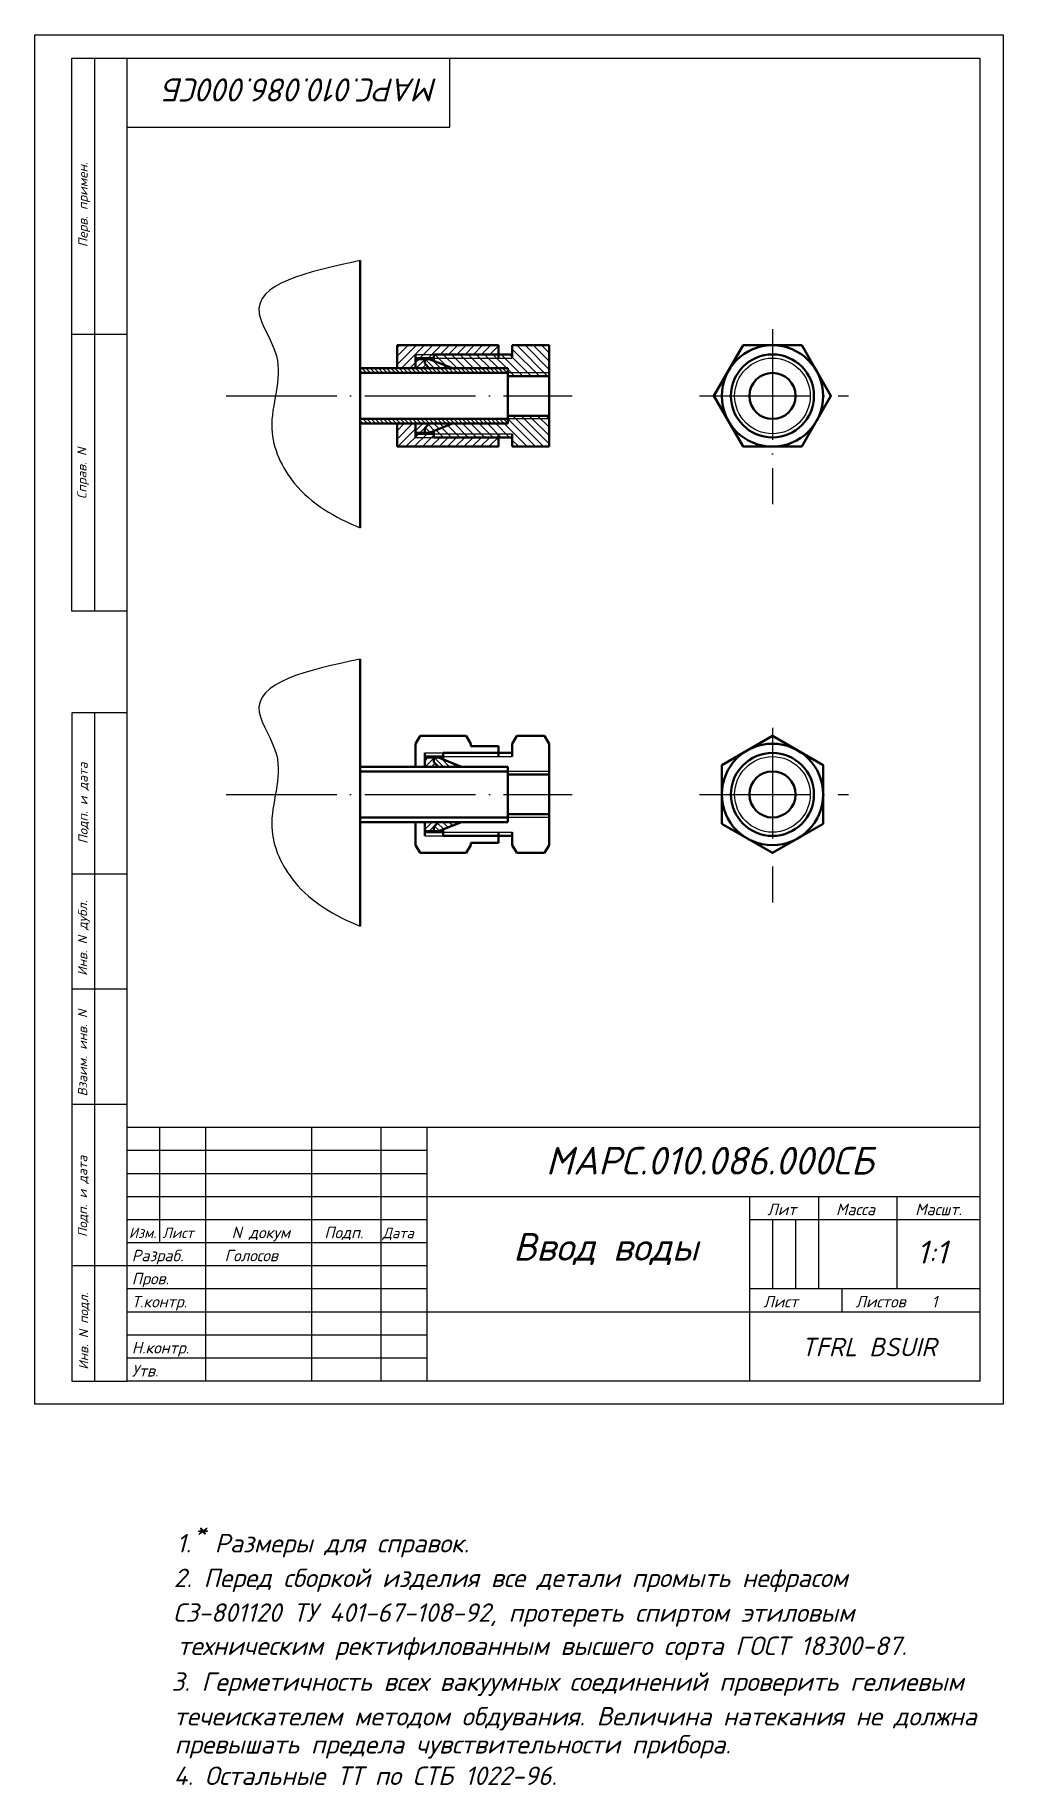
# Model space of a CAD drawing. Header units: millimetres. Extents: x -5427 to 3670, y -5891 to 948.
# Drawn here: x 1167.3 to 1377.3, y -4599.7 to -4220.1 of the extents above; entities that cross this region are included whole.
import ezdxf
from ezdxf.enums import TextEntityAlignment as Align

# ---------------------------------------------------------------- set-up
doc = ezdxf.new("R2010")
doc.units = ezdxf.units.MM
doc.header["$MEASUREMENT"] = 0
doc.linetypes.add('ACAD_ISO04W100', pattern=[30, 24, -3, 0, -3])
doc.layers.add('оси', color=1, linetype='ACAD_ISO04W100')
doc.layers.add('Толстые', color=7, linetype='Continuous', lineweight=50)
doc.layers.add('Тонкие', color=140, linetype='Continuous', lineweight=25)
doc.styles.get("Standard").update_dxf_attribs({"font": 'isocpeui.ttf'})
doc.styles.add('TXT', font='isocpeui.ttf')
doc.styles.add('Для рамки', font='simplex.shx', dxfattribs={"oblique": 15, "height": 4})

msp = doc.modelspace()

# ---------------------------------------------------------------- texts
at = {"layer": 'Тонкие'}
msp.add_text('МАРС.010.086.000СБ', height=5, rotation=180, dxfattribs=at).set_placement((1254.775, -4229.512))
at = {"layer": 'Тонкие', "linetype": 'Continuous', "style": 'Для рамки', "oblique": 15}
for s, p in [('Перв. примен.', (1178.705, -4266.125)), ('Справ. N', (1178.461, -4320.759)), ('Подп. и дата', (1178.721, -4395.539)), ('Инв. N дубл.', (1178.623, -4424.178)), ('Взаим. инв. N', (1178.623, -4450.34)), ('Подп. и дата', (1178.623, -4480.84)), ('Инв. N подл.', (1178.848, -4509.611))]:
    msp.add_text(s, height=2, rotation=90, dxfattribs=at).set_placement(p)
at = {"layer": 'Тонкие'}
for s, height, p in [('МАРС.010.086.000СБ', 6, (1278.139, -4467.281)), ('Изм.', 2.25, (1187.668, -4481.053)), ('Лист', 2.25, (1194.955, -4481.053)), ('Дата', 2.25, (1242.704, -4481.083)), ('1:1', 5, (1358.587, -4486.595)), ('Разраб.', 2.5, (1188.3, -4486.097)), ('Голосов', 2.5, (1208.429, -4486.097)), ('Пров.', 2.5, (1188.3, -4491.097)), ('Т.контр.', 2.5, (1188.3, -4496.097)), ('Лист', 2.5, (1325.3, -4496.097)), ('Листов', 2.5, (1345.3, -4496.097)), ('1', 2.5, (1361.814, -4496.097)), ('Н.контр.', 2.5, (1188.3, -4506.097)), ('TFRL BSUIR', 4, (1333.474, -4506.693)), ('Утв.', 2.5, (1188.3, -4511.097)), ('1.  Размеры для справок.', 4, (1197.998, -4549.245)), ('*', 4, (1201.963, -4546.214)), ('2. Перед сборкой изделия все детали промыть нефрасом', 4, (1197.416, -4556.762)), ('С3-801120 ТУ 401-67-108-92, протереть спиртом этиловым', 4, (1197.255, -4564.299)), ('техническим ректифилованным высшего сорта ГОСТ 18300-87.', 4, (1198.219, -4571.493)), ('3. Герметичность всех вакуумных соединений проверить гелиевым  ', 4, (1196.89, -4579.277)), ('течеискателем методом обдувания. Величина натекания не должна', 4, (1197.42, -4586.782)), ('превышать предела чувствительности прибора.', 4, (1197.603, -4592.863)), ('4. Остальные ТТ по СТБ 1022-96.', 4, (1197.381, -4599.695))]:
    msp.add_text(s, height=height, dxfattribs=at).set_placement(p)
for s, p in [('Лит', (1329.3, -4476.097)), ('Масса', (1345.3, -4476.097)), ('Масшт.', (1363.3, -4476.097)), ('N докум', (1216.3, -4481.097)), ('Подп.', (1234.3, -4481.097))]:
    msp.add_text(s, height=2.5, dxfattribs=at).set_placement(p, align=Align.CENTER)
at = {"layer": 'Тонкие', "style": 'TXT'}
msp.add_text('Ввод воды', height=6, dxfattribs=at).set_placement((1271.036, -4485.97))

# ---------------------------------------------------------------- hatches: boundary and pattern name
at = {"layer": 'Тонкие'}
h = msp.add_hatch(dxfattribs=at)
h.set_pattern_fill('ANSI31', color=256, scale=0.4, style=0)
h.set_pattern_definition([(45, (-81.63, -1247.4576), (-0.8980256, 0.8980256), [])])
h.paths.add_polyline_path([(1267.843, -4287.389), (1245.843, -4287.389), (1245.843, -4292.389), (1249.843, -4292.389), (1249.843, -4289.389), (1253.843, -4289.389), (1267.843, -4289.389)])
h.paths.add_polyline_path([(1253.843, -4289.389), (1249.843, -4289.389), (1249.843, -4290.189), (1253.843, -4290.189)], flags=16)
h.paths.add_polyline_path([(1253.843, -4306.589), (1249.843, -4306.589), (1249.843, -4307.389), (1253.843, -4307.389)], flags=17)
h.paths.add_polyline_path([(1249.843, -4304.389), (1245.843, -4304.389), (1245.843, -4309.389), (1267.843, -4309.389), (1267.843, -4307.389), (1253.843, -4307.389), (1249.843, -4307.389)])
h = msp.add_hatch(dxfattribs=at)
h.set_pattern_fill('ANSI31', color=256, scale=0.4, angle=90, style=0)
h.set_pattern_definition([(135, (-81.63, -1247.4576), (-0.8980256, -0.8980256), [])])
h.paths.add_polyline_path([(1278.843, -4287.389), (1270.843, -4287.389), (1270.843, -4290.189), (1253.843, -4290.189), (1253.843, -4290.789), (1257.843, -4292.389), (1269.843, -4292.389), (1269.843, -4293.389), (1278.843, -4293.389)])
h.paths.add_polyline_path([(1267.843, -4289.389), (1253.843, -4289.389), (1253.843, -4290.189), (1267.843, -4290.189)], flags=17)
h.paths.add_polyline_path([(1270.843, -4289.389), (1267.843, -4289.389), (1267.843, -4290.189), (1270.843, -4290.189)], flags=16)
h.paths.add_polyline_path([(1270.843, -4306.589), (1267.843, -4306.589), (1267.843, -4307.389), (1270.843, -4307.389)], flags=16)
h.paths.add_polyline_path([(1278.843, -4303.389), (1269.843, -4303.389), (1269.843, -4304.389), (1257.843, -4304.389), (1253.843, -4305.989), (1253.843, -4306.589), (1270.843, -4306.589), (1270.843, -4309.389), (1278.843, -4309.389)])
h.paths.add_polyline_path([(1267.843, -4306.589), (1253.843, -4306.589), (1253.843, -4307.389), (1267.843, -4307.389)], flags=17)
h.paths.add_polyline_path([(1278.843, -4302.689), (1269.843, -4302.689), (1269.843, -4303.389), (1278.843, -4303.389)])
h.paths.add_polyline_path([(1278.843, -4293.389), (1269.843, -4293.389), (1269.843, -4294.089), (1278.843, -4294.089)])
h = msp.add_hatch(dxfattribs=at)
h.set_pattern_fill('ANSI31', color=256, scale=0.2, angle=90, style=0)
h.set_pattern_definition([(135, (-81.62996, -1247.4576), (-0.44901281, -0.44901281), [])])
h.paths.add_polyline_path([(1269.843, -4292.389), (1237.843, -4292.389), (1237.843, -4293.389), (1269.843, -4293.389)])
h.paths.add_polyline_path([(1269.843, -4303.389), (1237.843, -4303.389), (1237.843, -4304.389), (1269.843, -4304.389)])
h = msp.add_hatch(dxfattribs=at)
h.set_pattern_fill('ANSI31', color=256, scale=0.3, style=0)
h.set_pattern_definition([(45, (-81.63, -1247.4576), (-0.6735192, 0.6735192), [])])
h.paths.add_polyline_path([(1249.843, -4290.389), (1249.843, -4292.389), (1252.843, -4292.389), (1251.843, -4291.389), (1251.843, -4290.389)])
h.paths.add_polyline_path([(1251.843, -4306.389), (1251.843, -4305.389), (1252.843, -4304.389), (1249.843, -4304.389), (1249.843, -4306.389)])
h = msp.add_hatch(dxfattribs=at)
h.set_pattern_fill('ANSI31', color=256, scale=0.3, angle=90, style=0)
h.set_pattern_definition([(135, (-81.63, -1247.4576), (-0.6735192, -0.6735192), [])])
h.paths.add_polyline_path([(1252.843, -4290.389), (1251.843, -4290.389), (1251.843, -4291.389), (1252.843, -4292.389), (1257.843, -4292.389)])
h.paths.add_polyline_path([(1252.843, -4304.389), (1251.843, -4305.389), (1251.843, -4306.389), (1252.843, -4306.389), (1257.843, -4304.389)])
h = msp.add_hatch(dxfattribs=at)
h.set_pattern_fill('ANSI31', color=256, scale=0.3, style=0)
h.set_pattern_definition([(45, (-79.63, -1333.8946), (-0.6735192, 0.6735192), [])])
h.paths.add_polyline_path([(1251.843, -4376.826), (1251.843, -4378.826), (1254.843, -4378.826), (1253.843, -4377.826), (1253.843, -4376.826)])
h.paths.add_polyline_path([(1253.843, -4392.826), (1253.843, -4391.826), (1254.843, -4390.826), (1251.843, -4390.826), (1251.843, -4392.826)])
h = msp.add_hatch(dxfattribs=at)
h.set_pattern_fill('ANSI31', color=256, scale=0.3, angle=90, style=0)
h.set_pattern_definition([(135, (-79.63, -1333.8946), (-0.6735192, -0.6735192), [])])
h.paths.add_polyline_path([(1254.843, -4376.826), (1253.843, -4376.826), (1253.843, -4377.826), (1254.843, -4378.826), (1259.843, -4378.826)])
h.paths.add_polyline_path([(1254.843, -4390.826), (1253.843, -4391.826), (1253.843, -4392.826), (1254.843, -4392.826), (1259.843, -4390.826)])

# ---------------------------------------------------------------- linework, layer by layer
for p, q in [((1167.3, -4220.097), (1377.3, -4220.097)), ((1167.3, -4517.097), (1167.3, -4220.097)), ((1377.3, -4220.097), (1377.3, -4517.097)), ((1175.3, -4225.097), (1187.3, -4225.097)), ((1175.3, -4345.097), (1175.3, -4225.097)), ((1180.3, -4345.097), (1180.3, -4225.097)), ((1187.3, -4225.097), (1372.3, -4225.097)), ((1187.3, -4512.097), (1187.3, -4225.097)), ((1257.3, -4240.097), (1257.3, -4225.097)), ((1372.3, -4225.097), (1372.3, -4512.097)), ((1187.3, -4240.097), (1257.3, -4240.097)), ((1187.3, -4285.097), (1175.3, -4285.097)), ((1187.3, -4345.097), (1175.3, -4345.097)), ((1175.3, -4367.097), (1175.3, -4512.097)), ((1187.3, -4367.097), (1175.3, -4367.097)), ((1180.3, -4512.097), (1180.3, -4367.097)), ((1187.3, -4402.097), (1175.3, -4402.097)), ((1187.3, -4427.097), (1175.3, -4427.097)), ((1187.3, -4452.097), (1175.3, -4452.097)), ((1372.3, -4457.097), (1187.3, -4457.097)), ((1194.3, -4457.097), (1194.3, -4482.097)), ((1194.3, -4457.097), (1194.3, -4482.097)), ((1204.3, -4457.097), (1204.3, -4512.097)), ((1204.3, -4457.097), (1204.3, -4512.097)), ((1227.3, -4457.097), (1227.3, -4512.097)), ((1227.3, -4457.097), (1227.3, -4512.097)), ((1242.3, -4457.097), (1242.3, -4512.097)), ((1242.3, -4457.097), (1242.3, -4512.097)), ((1252.3, -4457.097), (1252.3, -4512.097)), ((1252.3, -4457.097), (1252.3, -4512.097)), ((1372.3, -4472.097), (1252.3, -4472.097)), ((1322.3, -4472.097), (1322.3, -4512.097)), ((1322.3, -4472.097), (1322.3, -4512.097)), ((1337.3, -4472.097), (1337.3, -4492.097)), ((1337.3, -4472.097), (1337.3, -4492.097)), ((1354.3, -4472.097), (1354.3, -4492.097)), ((1354.3, -4472.097), (1354.3, -4492.097)), ((1252.3, -4477.097), (1187.3, -4477.097)), ((1372.3, -4477.097), (1322.3, -4477.097)), ((1252.3, -4482.097), (1187.3, -4482.097)), ((1252.3, -4482.097), (1187.3, -4482.097)), ((1187.3, -4487.097), (1175.3, -4487.097)), ((1372.3, -4492.097), (1322.3, -4492.097)), ((1372.3, -4492.097), (1322.3, -4492.097)), ((1342.3, -4492.097), (1342.3, -4497.097)), ((1342.3, -4492.097), (1342.3, -4497.097)), ((1372.3, -4497.097), (1252.3, -4497.097)), ((1372.3, -4497.097), (1252.3, -4497.097)), ((1175.3, -4512.097), (1187.3, -4512.097)), ((1372.3, -4512.097), (1187.3, -4512.097)), ((1377.3, -4517.097), (1167.3, -4517.097))]:
    msp.add_line(p, q)
at = {"layer": 'оси'}
for p, q in [((1327.284, -4283.923), (1327.284, -4321.84)), ((1208.764, -4298.389), (1283.801, -4298.389)), ((1311.443, -4298.389), (1343.788, -4298.389)), ((1327.284, -4370.36), (1327.284, -4408.277)), ((1208.764, -4384.826), (1283.801, -4384.826)), ((1311.443, -4384.826), (1343.788, -4384.826))]:
    msp.add_line(p, q, dxfattribs=at)
at = {"layer": 'Толстые'}
for p, q in [((1237.843, -4269.02), (1237.843, -4326.988)), ((1245.843, -4287.389), (1245.843, -4292.389)), ((1245.843, -4287.389), (1267.843, -4287.389)), ((1249.843, -4289.389), (1249.843, -4292.389)), ((1253.843, -4290.789), (1253.843, -4289.389)), ((1253.843, -4289.389), (1270.843, -4289.389)), ((1267.843, -4287.389), (1267.843, -4290.189)), ((1270.843, -4287.389), (1270.843, -4290.189)), ((1270.843, -4287.389), (1278.843, -4287.389)), ((1278.843, -4309.389), (1278.843, -4287.389)), ((1237.843, -4292.389), (1269.843, -4292.389)), ((1249.843, -4290.189), (1253.843, -4290.189)), ((1249.843, -4290.389), (1252.843, -4290.389)), ((1251.843, -4290.389), (1251.843, -4291.389)), ((1251.843, -4291.389), (1252.843, -4292.389)), ((1252.843, -4290.389), (1257.843, -4292.389)), ((1269.843, -4292.389), (1269.843, -4304.389)), ((1237.843, -4293.389), (1269.843, -4293.389)), ((1278.843, -4294.089), (1269.843, -4294.089)), ((1237.843, -4303.389), (1269.843, -4303.389)), ((1237.843, -4303.389), (1269.843, -4303.389)), ((1237.843, -4304.389), (1269.843, -4304.389)), ((1245.843, -4304.389), (1245.843, -4309.389)), ((1249.843, -4304.389), (1249.843, -4307.389)), ((1252.843, -4304.389), (1251.843, -4305.389)), ((1257.843, -4304.389), (1252.843, -4306.389)), ((1278.843, -4302.689), (1269.843, -4302.689)), ((1249.843, -4306.389), (1252.843, -4306.389)), ((1249.843, -4306.589), (1253.843, -4306.589)), ((1251.843, -4305.389), (1251.843, -4306.389)), ((1253.843, -4307.389), (1253.843, -4305.989)), ((1253.843, -4307.389), (1270.843, -4307.389)), ((1267.843, -4306.589), (1267.843, -4309.389)), ((1270.843, -4306.589), (1270.843, -4309.389)), ((1245.843, -4309.389), (1267.843, -4309.389)), ((1270.843, -4309.389), (1278.843, -4309.389)), ((1237.843, -4355.457), (1237.843, -4413.425)), ((1249.843, -4373.826), (1250.826, -4372.124)), ((1260.861, -4372.124), (1250.826, -4372.124)), ((1260.861, -4372.124), (1261.843, -4373.826)), ((1270.843, -4373.826), (1271.826, -4372.124)), ((1271.826, -4372.124), (1277.861, -4372.124)), ((1277.861, -4372.124), (1278.843, -4373.826)), ((1249.843, -4373.826), (1249.843, -4378.826)), ((1251.843, -4375.826), (1251.843, -4378.826)), ((1251.843, -4376.626), (1255.843, -4376.626)), ((1255.843, -4375.826), (1270.843, -4375.826)), ((1255.843, -4377.226), (1255.843, -4375.826)), ((1261.843, -4373.826), (1261.843, -4374.326)), ((1261.843, -4374.326), (1267.843, -4374.326)), ((1267.843, -4374.326), (1267.843, -4376.626)), ((1270.843, -4373.826), (1270.843, -4376.626)), ((1278.843, -4395.826), (1278.843, -4373.826)), ((1237.843, -4378.826), (1269.843, -4378.826)), ((1237.843, -4379.826), (1269.843, -4379.826)), ((1251.843, -4376.826), (1254.843, -4376.826)), ((1253.843, -4376.826), (1253.843, -4377.826)), ((1253.843, -4377.826), (1254.843, -4378.826)), ((1254.843, -4376.826), (1259.843, -4378.826)), ((1269.843, -4378.826), (1269.843, -4390.826)), ((1278.843, -4380.526), (1269.843, -4380.526)), ((1237.843, -4389.826), (1269.843, -4389.826)), ((1237.843, -4389.826), (1269.843, -4389.826)), ((1237.843, -4390.826), (1269.843, -4390.826)), ((1249.843, -4390.826), (1249.843, -4395.826)), ((1251.843, -4390.826), (1251.843, -4393.826)), ((1254.843, -4390.826), (1253.843, -4391.826)), ((1253.843, -4391.826), (1253.843, -4392.826)), ((1259.843, -4390.826), (1254.843, -4392.826)), ((1278.843, -4389.126), (1269.843, -4389.126)), ((1251.843, -4392.826), (1254.843, -4392.826)), ((1251.843, -4393.026), (1255.843, -4393.026)), ((1255.843, -4393.826), (1255.843, -4392.426)), ((1255.843, -4393.826), (1270.843, -4393.826)), ((1261.843, -4395.326), (1267.843, -4395.326)), ((1261.843, -4395.326), (1261.843, -4395.826)), ((1267.843, -4393.026), (1267.843, -4395.326)), ((1270.843, -4393.026), (1270.843, -4395.826)), ((1249.843, -4395.826), (1250.826, -4397.527)), ((1260.861, -4397.527), (1250.826, -4397.527)), ((1260.861, -4397.527), (1261.843, -4395.826)), ((1270.843, -4395.826), (1271.826, -4397.527)), ((1271.826, -4397.527), (1277.861, -4397.527)), ((1277.861, -4397.527), (1278.843, -4395.826))]:
    msp.add_line(p, q, dxfattribs=at)
for points in [[(1320.933, -4287.389), (1314.582, -4298.389), (1320.933, -4309.389), (1333.634, -4309.389), (1339.985, -4298.389), (1333.634, -4287.389)], [(1316.284, -4378.475), (1316.284, -4391.177), (1327.284, -4397.527), (1338.284, -4391.177), (1338.284, -4378.475), (1327.284, -4372.124)]]:
    msp.add_lwpolyline(points, close=True, dxfattribs=at)
for centre, radius in [((1327.284, -4298.389), 11), ((1327.284, -4298.389), 9), ((1327.284, -4298.389), 5), ((1327.284, -4384.826), 11), ((1327.284, -4384.826), 9), ((1327.284, -4384.826), 5)]:
    msp.add_circle(centre, radius, dxfattribs=at)
at = {"layer": 'Тонкие'}
for p, q in [((1249.843, -4289.389), (1253.843, -4289.389)), ((1253.843, -4290.189), (1270.843, -4290.189)), ((1278.843, -4293.389), (1269.843, -4293.389)), ((1278.843, -4303.389), (1269.843, -4303.389)), ((1249.843, -4307.389), (1253.843, -4307.389)), ((1253.843, -4306.589), (1270.843, -4306.589)), ((1251.843, -4375.826), (1255.843, -4375.826)), ((1255.843, -4376.626), (1270.843, -4376.626)), ((1278.843, -4379.826), (1269.843, -4379.826)), ((1278.843, -4389.826), (1269.843, -4389.826)), ((1251.843, -4393.826), (1255.843, -4393.826)), ((1255.843, -4393.026), (1270.843, -4393.026)), ((1252.3, -4462.097), (1187.3, -4462.097)), ((1252.3, -4467.097), (1187.3, -4467.097)), ((1252.3, -4472.097), (1187.3, -4472.097)), ((1327.3, -4477.097), (1327.3, -4492.097)), ((1327.3, -4477.097), (1327.3, -4492.097)), ((1332.3, -4477.097), (1332.3, -4492.097)), ((1332.3, -4477.097), (1332.3, -4492.097)), ((1252.3, -4487.097), (1187.3, -4487.097)), ((1252.3, -4487.097), (1187.3, -4487.097)), ((1252.3, -4492.097), (1187.3, -4492.097)), ((1252.3, -4492.097), (1187.3, -4492.097)), ((1252.3, -4497.097), (1187.3, -4497.097)), ((1252.3, -4497.097), (1187.3, -4497.097)), ((1252.3, -4502.097), (1187.3, -4502.097)), ((1252.3, -4502.097), (1187.3, -4502.097)), ((1252.3, -4507.097), (1187.3, -4507.097)), ((1252.3, -4507.097), (1187.3, -4507.097))]:
    msp.add_line(p, q, dxfattribs=at)
for centre in [(1327.284, -4298.389), (1327.284, -4384.826)]:
    msp.add_circle(centre, 8.2, dxfattribs=at)
for points in [[(1237.843, -4269.02), (1226.365, -4271.509), (1210.31, -4274.992), (1222.671, -4291.653), (1216.347, -4304.534), (1223.599, -4319.77), (1232.359, -4324.716), (1237.843, -4326.988)], [(1237.843, -4355.457), (1226.365, -4357.946), (1210.31, -4361.429), (1222.671, -4378.09), (1216.347, -4390.971), (1223.599, -4406.207), (1232.359, -4411.153), (1237.843, -4413.425)]]:
    msp.add_open_spline(points, degree=3, knots=[0, 0, 0, 0, 24.745391, 34.6116986, 50.4565101, 63.3069237, 80.6575171, 80.6575171, 80.6575171, 80.6575171], dxfattribs=at)

msp.set_redraw_order([(e.dxf.handle, doc.entitydb.next_handle()) for e in msp.query("TEXT MTEXT ATTDEF DIMENSION ARC_DIMENSION")])  # texts and dimensions are drawn at this point

doc.saveas('drawing.dxf')
